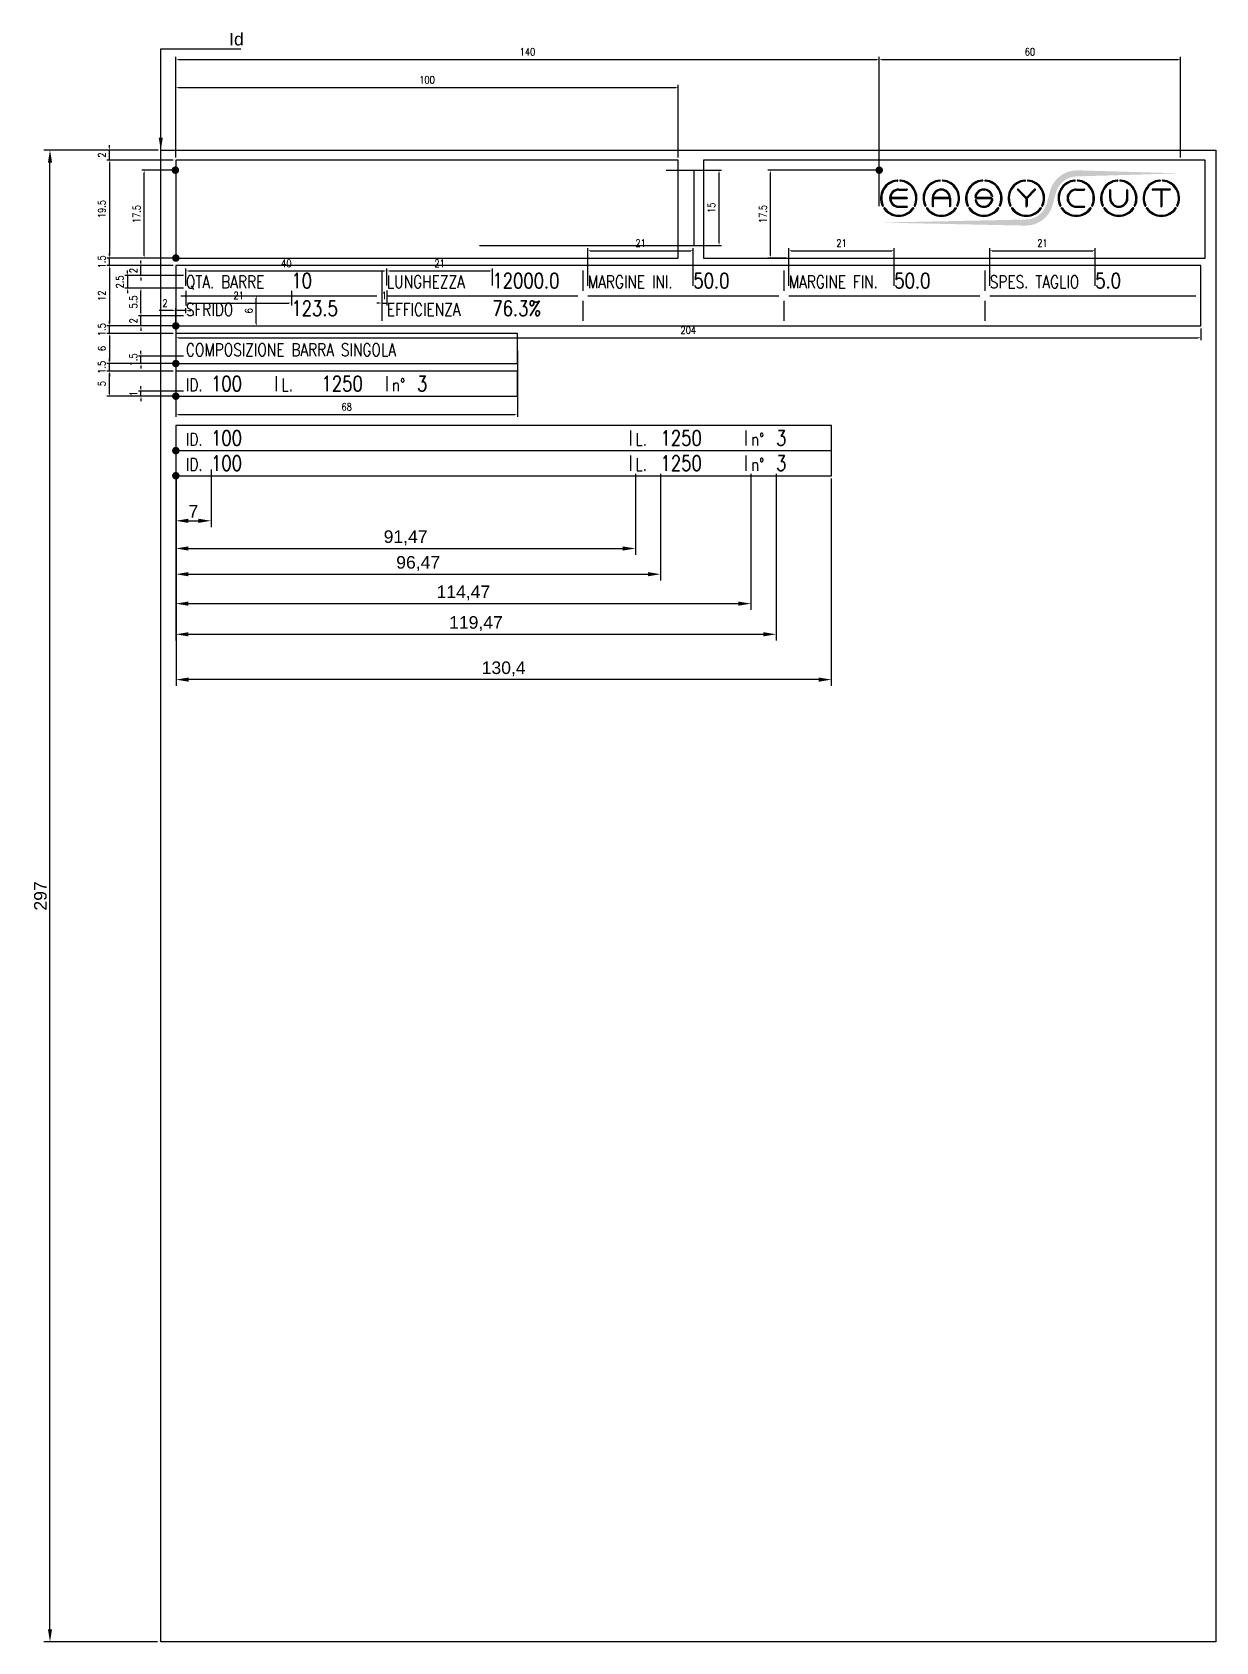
# Model space of a CAD drawing. Header units: millimetres. Extents: x 852 to 1087, y -28 to 293.
import ezdxf

# ---------------------------------------------------------------- set-up
doc = ezdxf.new("R2010")
doc.units = ezdxf.units.MM
doc.layers.add('6-TESTI', color=6, linetype='Continuous')
doc.styles.get("Standard").update_dxf_attribs({"font": 'arial.ttf'})
doc.styles.add('STILE1', font='ROMANS.SHX', dxfattribs={"width": 0.8})
doc.dimstyles.new('FANTIN_MM', dxfattribs={"dimscale": 20, "dimtxt": 3, "dimasz": 3, "dimexe": 1, "dimexo": 1, "dimgap": 1.5, "dimtad": 1, "dimdsep": 46, "dimtxsty": 'STILE1', "dimcen": 1, "dimclrd": 256, "dimclre": 256, "dimclrt": 256, "dimadec": 0, "dimazin": 0, "dimtfac": 1, "dimtdec": 4, "dimtix": 1, "dimtmove": 0, "dimatfit": 3, "dimfxl": 1, "dimtolj": 1, "dimtzin": 0, "dimarcsym": 0})
doc.dimstyles.new('ISO-25', dxfattribs={"dimtxt": 2.5, "dimasz": 2.5, "dimexe": 1.25, "dimexo": 0.625, "dimtad": 1, "dimtxsty": 'Standard', "dimcen": -2.5, "dimadec": 0, "dimazin": 0, "dimtfac": 1, "dimtmove": 0, "dimatfit": 3, "dimfxl": 1, "dimarcsym": 0})

msp = doc.modelspace()

# ---------------------------------------------------------------- texts
at = {"color": 0, "insert": (891.1, 290.002), "char_height": 2.5, "attachment_point": 7}
msp.add_mtext('Id', dxfattribs=at)
at = {"layer": '6-TESTI', "color": 1, "style": 'STILE1', "width": 0.8}
for s, p in [('QTA. BARRE', (882.49, 241.696)), ('LUNGHEZZA', (922.49, 241.737)), ('MARGINE INI.', (962.49, 241.696)), ('MARGINE FIN.', (1002.49, 241.696)), ('SPES. TAGLIO', (1042.49, 241.696)), ('SFRIDO', (882.49, 236.196)), ('EFFICIENZA', (922.49, 236.196)), ('ID.', (882.49, 221.196)), ('L.', (901.49, 221.196)), ('n°', (923.49, 221.196)), ('ID.', (882.49, 210.361)), ('L.', (971.964, 210.361)), ('n°', (994.964, 210.361)), ('ID.', (882.49, 205.361)), ('L.', (971.964, 205.361)), ('n°', (994.964, 205.361))]:
    msp.add_text(s, height=2.5, dxfattribs=at).set_placement(p)
at = {"layer": '6-TESTI', "color": 3, "style": 'STILE1', "width": 0.8}
for s, p in [('10', (903.49, 241.696)), ('12000.0', (943.49, 241.696)), ('50.0', (983.49, 241.696)), ('50.0', (1023.49, 241.696)), ('5.0', (1063.49, 241.696)), ('123.5', (903.49, 236.196)), ('76.3%', (943.49, 236.196)), ('100', (887.49, 221.196)), ('1250', (909.49, 221.196)), ('3', (928.49, 221.196)), ('100', (887.49, 210.361)), ('1250', (976.964, 210.361)), ('3', (999.964, 210.361)), ('100', (887.49, 205.361)), ('1250', (976.964, 205.361)), ('3', (999.964, 205.361))]:
    msp.add_text(s, height=3, dxfattribs=at).set_placement(p)
at = {"layer": '6-TESTI', "color": 2, "style": 'STILE1', "width": 0.8}
msp.add_text('COMPOSIZIONE BARRA SINGOLA', height=2.5, dxfattribs=at).set_placement((882.49, 228.196))

# ---------------------------------------------------------------- blocks, each defined once
blk = doc.blocks.new('*D37')
at = {"color": 0, "lineweight": -2, "transparency": 16777216}
for p, q in [((876.86, 269.2), (854.19, 269.2)), ((855.44, -25.3), (855.44, 266.7)), ((876.86, -27.8), (854.19, -27.8))]:
    blk.add_line(p, q, dxfattribs=at)
at = {"color": 0, "transparency": 16777216}
for points in [[(855.86, 266.7), (855.03, 266.7), (855.44, 269.2)], [(855.03, -25.3), (855.86, -25.3), (855.44, -27.8)]]:
    blk.add_solid(points, dxfattribs=at)
at = {"layer": 'Defpoints', "color": 0, "transparency": 16777216}
for p in [(855.44, 269.2), (877.49, 269.2), (877.49, -27.8)]:
    blk.add_point(p, dxfattribs=at)
at = {"color": 0, "transparency": 16777216, "insert": (853.54, 120.7), "char_height": 2.5, "attachment_point": 5, "rotation": 90}
blk.add_mtext('297', dxfattribs=at)
blk = doc.blocks.new('*D38')
at = {"lineweight": -2, "transparency": 16777216}
for p, q in [((879.99, 267.2), (866.77, 267.2)), ((867.27, 266.7), (867.27, 248.2)), ((879.99, 247.7), (866.77, 247.7))]:
    blk.add_line(p, q, dxfattribs=at)
at = {"transparency": 16777216}
for points in [[(867.19, 266.7), (867.35, 266.7), (867.27, 267.2)], [(867.19, 248.2), (867.35, 248.2), (867.27, 247.7)]]:
    blk.add_solid(points, dxfattribs=at)
at = {"layer": 'Defpoints', "color": 0, "transparency": 16777216}
for p in [(880.49, 267.2), (867.27, 247.7), (880.49, 247.7)]:
    blk.add_point(p, dxfattribs=at)
at = {"color": 1, "transparency": 16777216, "insert": (865.77, 257.45), "char_height": 1.5, "attachment_point": 5, "rotation": 90, "style": 'STILE1'}
blk.add_mtext('\\A1;19.5', dxfattribs=at)
blk = doc.blocks.new('*D39')
at = {"lineweight": -2, "transparency": 16777216}
for p, q in [((879.99, 246.2), (866.76, 246.2)), ((867.26, 245.7), (867.26, 234.7)), ((879.99, 234.2), (866.76, 234.2))]:
    blk.add_line(p, q, dxfattribs=at)
at = {"transparency": 16777216}
for points in [[(867.17, 245.7), (867.34, 245.7), (867.26, 246.2)], [(867.17, 234.7), (867.34, 234.7), (867.26, 234.2)]]:
    blk.add_solid(points, dxfattribs=at)
at = {"layer": 'Defpoints', "color": 0, "transparency": 16777216}
for p in [(880.49, 246.2), (867.26, 234.2), (880.49, 234.2)]:
    blk.add_point(p, dxfattribs=at)
at = {"color": 1, "transparency": 16777216, "insert": (865.76, 240.2), "char_height": 1.5, "attachment_point": 5, "rotation": 90, "style": 'STILE1'}
blk.add_mtext('\\A1;12', dxfattribs=at)
blk = doc.blocks.new('*D43')
at = {"lineweight": -2, "transparency": 16777216}
for p, q in [((879.99, 232.7), (866.76, 232.7)), ((867.26, 232.2), (867.26, 227.2)), ((879.99, 226.7), (866.76, 226.7))]:
    blk.add_line(p, q, dxfattribs=at)
at = {"transparency": 16777216}
for points in [[(867.17, 232.2), (867.34, 232.2), (867.26, 232.7)], [(867.17, 227.2), (867.34, 227.2), (867.26, 226.7)]]:
    blk.add_solid(points, dxfattribs=at)
at = {"layer": 'Defpoints', "color": 0, "transparency": 16777216}
for p in [(880.49, 232.7), (867.26, 226.7), (880.49, 226.7)]:
    blk.add_point(p, dxfattribs=at)
at = {"color": 1, "transparency": 16777216, "insert": (865.76, 229.7), "char_height": 1.5, "attachment_point": 5, "rotation": 90, "style": 'STILE1'}
blk.add_mtext('\\A1;6', dxfattribs=at)
blk = doc.blocks.new('*D44')
at = {"lineweight": -2, "transparency": 16777216}
for p, q in [((879.99, 225.2), (866.76, 225.2)), ((867.26, 220.7), (867.26, 224.7)), ((879.99, 220.2), (866.76, 220.2))]:
    blk.add_line(p, q, dxfattribs=at)
at = {"transparency": 16777216}
for points in [[(867.17, 224.7), (867.34, 224.7), (867.26, 225.2)], [(867.17, 220.7), (867.34, 220.7), (867.26, 220.2)]]:
    blk.add_solid(points, dxfattribs=at)
at = {"layer": 'Defpoints', "color": 0, "transparency": 16777216}
for p in [(867.26, 225.2), (880.49, 225.2), (880.49, 220.2)]:
    blk.add_point(p, dxfattribs=at)
at = {"color": 1, "transparency": 16777216, "insert": (865.76, 222.7), "char_height": 1.5, "attachment_point": 5, "rotation": 90, "style": 'STILE1'}
blk.add_mtext('\\A1;5', dxfattribs=at)
blk = doc.blocks.new('*D45')
at = {"lineweight": -2, "transparency": 16777216}
for p, q in [((867.27, 269.7), (867.27, 270.2)), ((876.99, 269.2), (866.77, 269.2)), ((879.99, 267.2), (866.77, 267.2)), ((867.27, 267.2), (867.27, 269.2)), ((867.27, 266.7), (867.27, 266.2))]:
    blk.add_line(p, q, dxfattribs=at)
at = {"transparency": 16777216}
for points in [[(867.19, 269.7), (867.35, 269.7), (867.27, 269.2)], [(867.35, 266.7), (867.19, 266.7), (867.27, 267.2)]]:
    blk.add_solid(points, dxfattribs=at)
at = {"layer": 'Defpoints', "color": 0, "transparency": 16777216}
for p in [(867.27, 269.2), (877.49, 269.2), (880.49, 267.2)]:
    blk.add_point(p, dxfattribs=at)
at = {"color": 1, "transparency": 16777216, "insert": (865.77, 268.2), "char_height": 1.5, "attachment_point": 5, "rotation": 90, "style": 'STILE1'}
blk.add_mtext('\\A1;2', dxfattribs=at)
blk = doc.blocks.new('*D46')
at = {"lineweight": -2, "transparency": 16777216}
for p, q in [((879.99, 247.7), (866.77, 247.7)), ((867.27, 248.2), (867.27, 248.7)), ((867.27, 246.2), (867.27, 247.7)), ((879.99, 246.2), (866.77, 246.2)), ((867.27, 245.7), (867.27, 245.2))]:
    blk.add_line(p, q, dxfattribs=at)
at = {"transparency": 16777216}
for points in [[(867.19, 248.2), (867.35, 248.2), (867.27, 247.7)], [(867.19, 245.7), (867.35, 245.7), (867.27, 246.2)]]:
    blk.add_solid(points, dxfattribs=at)
at = {"layer": 'Defpoints', "color": 0, "transparency": 16777216}
for p in [(867.27, 247.7), (880.49, 247.7), (880.49, 246.2)]:
    blk.add_point(p, dxfattribs=at)
at = {"color": 1, "transparency": 16777216, "insert": (865.77, 246.95), "char_height": 1.5, "attachment_point": 5, "rotation": 90, "style": 'STILE1'}
blk.add_mtext('\\A1;1.5', dxfattribs=at)
blk = doc.blocks.new('*D47')
at = {"lineweight": -2, "transparency": 16777216}
for p, q in [((879.99, 234.2), (866.76, 234.2)), ((867.26, 234.7), (867.26, 235.2)), ((867.26, 232.7), (867.26, 234.2)), ((879.99, 232.7), (866.76, 232.7)), ((867.26, 232.2), (867.26, 231.7))]:
    blk.add_line(p, q, dxfattribs=at)
at = {"transparency": 16777216}
for points in [[(867.17, 234.7), (867.34, 234.7), (867.26, 234.2)], [(867.17, 232.2), (867.34, 232.2), (867.26, 232.7)]]:
    blk.add_solid(points, dxfattribs=at)
at = {"layer": 'Defpoints', "color": 0, "transparency": 16777216}
for p in [(867.26, 234.2), (880.49, 234.2), (880.49, 232.7)]:
    blk.add_point(p, dxfattribs=at)
at = {"color": 1, "transparency": 16777216, "insert": (865.76, 233.45), "char_height": 1.5, "attachment_point": 5, "rotation": 90, "style": 'STILE1'}
blk.add_mtext('\\A1;1.5', dxfattribs=at)
blk = doc.blocks.new('*D48')
at = {"lineweight": -2}
for p, q in [((881.99, 244.2), (870.34, 244.2)), ((870.84, 244.7), (870.84, 245.2)), ((870.84, 244.2), (870.84, 241.7)), ((881.99, 241.7), (870.34, 241.7)), ((870.84, 241.2), (870.84, 240.7))]:
    blk.add_line(p, q, dxfattribs=at)
for points in [[(870.76, 244.7), (870.93, 244.7), (870.84, 244.2)], [(870.76, 241.2), (870.93, 241.2), (870.84, 241.7)]]:
    blk.add_solid(points)
at = {"layer": 'Defpoints', "color": 0}
for p in [(882.49, 244.2), (870.84, 241.7), (882.49, 241.7)]:
    blk.add_point(p, dxfattribs=at)
at = {"color": 1, "insert": (869.34, 242.95), "char_height": 1.5, "attachment_point": 5, "rotation": 90, "style": 'STILE1'}
blk.add_mtext('\\A1;2.5', dxfattribs=at)
blk = doc.blocks.new('*D49')
at = {"lineweight": -2, "transparency": 16777216}
for p, q in [((873.55, 246.7), (873.55, 247.2)), ((879.99, 246.2), (873.05, 246.2)), ((881.99, 244.2), (873.05, 244.2)), ((873.55, 244.2), (873.55, 246.2)), ((873.55, 243.7), (873.55, 243.2))]:
    blk.add_line(p, q, dxfattribs=at)
at = {"transparency": 16777216}
for points in [[(873.46, 246.7), (873.63, 246.7), (873.55, 246.2)], [(873.46, 243.7), (873.63, 243.7), (873.55, 244.2)]]:
    blk.add_solid(points, dxfattribs=at)
at = {"layer": 'Defpoints', "color": 0, "transparency": 16777216}
for p in [(873.55, 246.2), (880.49, 246.2), (882.49, 244.2)]:
    blk.add_point(p, dxfattribs=at)
at = {"color": 1, "transparency": 16777216, "insert": (872.05, 245.2), "char_height": 1.5, "attachment_point": 5, "rotation": 90, "style": 'STILE1'}
blk.add_mtext('\\A1;2', dxfattribs=at)
blk = doc.blocks.new('*D50')
at = {"lineweight": -2, "transparency": 16777216}
for p, q in [((867.26, 227.2), (867.26, 227.7)), ((879.99, 226.7), (866.76, 226.7)), ((879.99, 225.2), (866.76, 225.2)), ((867.26, 225.2), (867.26, 226.7)), ((867.26, 224.7), (867.26, 224.2))]:
    blk.add_line(p, q, dxfattribs=at)
at = {"transparency": 16777216}
for points in [[(867.17, 227.2), (867.34, 227.2), (867.26, 226.7)], [(867.17, 224.7), (867.34, 224.7), (867.26, 225.2)]]:
    blk.add_solid(points, dxfattribs=at)
at = {"layer": 'Defpoints', "color": 0, "transparency": 16777216}
for p in [(867.26, 226.7), (880.49, 226.7), (880.49, 225.2)]:
    blk.add_point(p, dxfattribs=at)
at = {"color": 1, "transparency": 16777216, "insert": (865.76, 225.95), "char_height": 1.5, "attachment_point": 5, "rotation": 90, "style": 'STILE1'}
blk.add_mtext('\\A1;1.5', dxfattribs=at)
blk = doc.blocks.new('*D51')
at = {"lineweight": -2, "transparency": 16777216}
for p, q in [((873.55, 236.7), (873.55, 237.2)), ((881.99, 236.2), (873.05, 236.2)), ((879.99, 234.2), (873.05, 234.2)), ((873.55, 234.2), (873.55, 236.2)), ((873.55, 233.7), (873.55, 233.2))]:
    blk.add_line(p, q, dxfattribs=at)
at = {"transparency": 16777216}
for points in [[(873.46, 236.7), (873.63, 236.7), (873.55, 236.2)], [(873.46, 233.7), (873.63, 233.7), (873.55, 234.2)]]:
    blk.add_solid(points, dxfattribs=at)
at = {"layer": 'Defpoints', "color": 0, "transparency": 16777216}
for p in [(873.55, 236.2), (880.49, 234.2), (882.49, 236.2)]:
    blk.add_point(p, dxfattribs=at)
at = {"color": 1, "transparency": 16777216, "insert": (872.05, 235.2), "char_height": 1.5, "attachment_point": 5, "rotation": 90, "style": 'STILE1'}
blk.add_mtext('\\A1;2', dxfattribs=at)
blk = doc.blocks.new('*D52')
at = {"lineweight": -2, "transparency": 16777216}
for p, q in [((881.99, 241.7), (873.05, 241.7)), ((873.55, 236.7), (873.55, 241.2)), ((881.99, 236.2), (873.05, 236.2))]:
    blk.add_line(p, q, dxfattribs=at)
at = {"transparency": 16777216}
for points in [[(873.46, 241.2), (873.63, 241.2), (873.55, 241.7)], [(873.46, 236.7), (873.63, 236.7), (873.55, 236.2)]]:
    blk.add_solid(points, dxfattribs=at)
at = {"layer": 'Defpoints', "color": 0, "transparency": 16777216}
for p in [(873.55, 241.7), (882.49, 241.7), (882.49, 236.2)]:
    blk.add_point(p, dxfattribs=at)
at = {"color": 1, "transparency": 16777216, "insert": (872.05, 238.95), "char_height": 1.5, "attachment_point": 5, "rotation": 90, "style": 'STILE1'}
blk.add_mtext('\\A1;5.5', dxfattribs=at)
blk = doc.blocks.new('*D53')
at = {"lineweight": -2, "transparency": 16777216}
for p, q in [((879.99, 237.23), (877.19, 237.23)), ((880.49, 234.7), (880.49, 237.73)), ((882.49, 237.23), (880.49, 237.23)), ((882.49, 236.7), (882.49, 237.73)), ((882.99, 237.23), (883.49, 237.23))]:
    blk.add_line(p, q, dxfattribs=at)
at = {"transparency": 16777216}
for points in [[(879.99, 237.32), (879.99, 237.15), (880.49, 237.23)], [(882.99, 237.32), (882.99, 237.15), (882.49, 237.23)]]:
    blk.add_solid(points, dxfattribs=at)
at = {"layer": 'Defpoints', "color": 0, "transparency": 16777216}
for p in [(882.49, 237.23), (880.49, 234.2), (882.49, 236.2)]:
    blk.add_point(p, dxfattribs=at)
at = {"color": 1, "transparency": 16777216, "insert": (878.34, 238.73), "char_height": 1.5, "attachment_point": 5, "style": 'STILE1'}
blk.add_mtext('\\A1;2', dxfattribs=at)
blk = doc.blocks.new('*D54')
at = {"lineweight": -2}
for p, q in [((882.49, 242.2), (882.49, 245.64)), ((882.99, 245.14), (921.99, 245.14)), ((922.49, 242.24), (922.49, 245.64))]:
    blk.add_line(p, q, dxfattribs=at)
for points in [[(882.99, 245.22), (882.99, 245.06), (882.49, 245.14)], [(921.99, 245.22), (921.99, 245.06), (922.49, 245.14)]]:
    blk.add_solid(points)
at = {"layer": 'Defpoints', "color": 0}
for p in [(922.49, 245.14), (882.49, 241.7), (922.49, 241.74)]:
    blk.add_point(p, dxfattribs=at)
at = {"color": 1, "insert": (902.49, 246.64), "char_height": 1.5, "attachment_point": 5, "style": 'STILE1'}
blk.add_mtext('\\A1;40', dxfattribs=at)
blk = doc.blocks.new('*D55')
at = {"lineweight": -2}
for p, q in [((882.49, 241.2), (882.49, 238.25)), ((903.49, 241.2), (903.49, 238.25)), ((882.99, 238.75), (902.99, 238.75))]:
    blk.add_line(p, q, dxfattribs=at)
for points in [[(882.99, 238.83), (882.99, 238.67), (882.49, 238.75)], [(902.99, 238.83), (902.99, 238.67), (903.49, 238.75)]]:
    blk.add_solid(points)
at = {"layer": 'Defpoints', "color": 0}
for p in [(882.49, 241.7), (903.49, 241.7), (903.49, 238.75)]:
    blk.add_point(p, dxfattribs=at)
at = {"color": 1, "insert": (892.99, 240.25), "char_height": 1.5, "attachment_point": 5, "style": 'STILE1'}
blk.add_mtext('\\A1;21', dxfattribs=at)
blk = doc.blocks.new('*D56')
at = {"lineweight": -2}
for p, q in [((922.49, 242.24), (922.49, 245.64)), ((922.99, 245.14), (942.99, 245.14)), ((943.49, 242.24), (943.49, 245.64))]:
    blk.add_line(p, q, dxfattribs=at)
for points in [[(922.99, 245.22), (922.99, 245.06), (922.49, 245.14)], [(942.99, 245.22), (942.99, 245.06), (943.49, 245.14)]]:
    blk.add_solid(points)
at = {"layer": 'Defpoints', "color": 0}
for p in [(943.49, 245.14), (922.49, 241.74), (943.49, 241.74)]:
    blk.add_point(p, dxfattribs=at)
at = {"color": 1, "insert": (932.99, 246.64), "char_height": 1.5, "attachment_point": 5, "style": 'STILE1'}
blk.add_mtext('\\A1;21', dxfattribs=at)
blk = doc.blocks.new('*D57')
at = {"lineweight": -2, "transparency": 16777216}
for p, q in [((962.49, 242.2), (962.49, 249.67)), ((962.99, 249.17), (982.99, 249.17)), ((983.49, 242.2), (983.49, 249.67))]:
    blk.add_line(p, q, dxfattribs=at)
at = {"transparency": 16777216}
for points in [[(962.99, 249.25), (962.99, 249.08), (962.49, 249.17)], [(982.99, 249.25), (982.99, 249.08), (983.49, 249.17)]]:
    blk.add_solid(points, dxfattribs=at)
at = {"layer": 'Defpoints', "color": 0, "transparency": 16777216}
for p in [(983.49, 249.17), (962.49, 241.7), (983.49, 241.7)]:
    blk.add_point(p, dxfattribs=at)
at = {"color": 1, "transparency": 16777216, "insert": (972.99, 250.67), "char_height": 1.5, "attachment_point": 5, "style": 'STILE1'}
blk.add_mtext('\\A1;21', dxfattribs=at)
blk = doc.blocks.new('*D58')
at = {"lineweight": -2, "transparency": 16777216}
for p, q in [((1002.49, 242.2), (1002.49, 249.67)), ((1002.99, 249.17), (1022.99, 249.17)), ((1023.49, 242.2), (1023.49, 249.67))]:
    blk.add_line(p, q, dxfattribs=at)
at = {"transparency": 16777216}
for points in [[(1002.99, 249.25), (1002.99, 249.08), (1002.49, 249.17)], [(1022.99, 249.25), (1022.99, 249.08), (1023.49, 249.17)]]:
    blk.add_solid(points, dxfattribs=at)
at = {"layer": 'Defpoints', "color": 0, "transparency": 16777216}
for p in [(1023.49, 249.17), (1002.49, 241.7), (1023.49, 241.7)]:
    blk.add_point(p, dxfattribs=at)
at = {"color": 1, "transparency": 16777216, "insert": (1012.99, 250.67), "char_height": 1.5, "attachment_point": 5, "style": 'STILE1'}
blk.add_mtext('\\A1;21', dxfattribs=at)
blk = doc.blocks.new('*D59')
at = {"lineweight": -2, "transparency": 16777216}
for p, q in [((1042.49, 242.2), (1042.49, 249.67)), ((1042.99, 249.17), (1062.99, 249.17)), ((1063.49, 242.2), (1063.49, 249.67))]:
    blk.add_line(p, q, dxfattribs=at)
at = {"transparency": 16777216}
for points in [[(1042.99, 249.25), (1042.99, 249.08), (1042.49, 249.17)], [(1062.99, 249.25), (1062.99, 249.08), (1063.49, 249.17)]]:
    blk.add_solid(points, dxfattribs=at)
at = {"layer": 'Defpoints', "color": 0, "transparency": 16777216}
for p in [(1063.49, 249.17), (1042.49, 241.7), (1063.49, 241.7)]:
    blk.add_point(p, dxfattribs=at)
at = {"color": 1, "transparency": 16777216, "insert": (1052.99, 250.67), "char_height": 1.5, "attachment_point": 5, "style": 'STILE1'}
blk.add_mtext('\\A1;21', dxfattribs=at)
blk = doc.blocks.new('*D60')
at = {"lineweight": -2}
for p, q in [((881.99, 228.2), (873.05, 228.2)), ((873.55, 228.7), (873.55, 229.2)), ((873.55, 226.7), (873.55, 228.2)), ((879.99, 226.7), (873.05, 226.7)), ((873.55, 226.2), (873.55, 225.7))]:
    blk.add_line(p, q, dxfattribs=at)
for points in [[(873.46, 228.7), (873.63, 228.7), (873.55, 228.2)], [(873.46, 226.2), (873.63, 226.2), (873.55, 226.7)]]:
    blk.add_solid(points)
at = {"layer": 'Defpoints', "color": 0}
for p in [(873.55, 228.2), (882.49, 228.2), (880.49, 226.7)]:
    blk.add_point(p, dxfattribs=at)
at = {"color": 1, "insert": (872.05, 227.45), "char_height": 1.5, "attachment_point": 5, "rotation": 90, "style": 'STILE1'}
blk.add_mtext('\\A1;1.5', dxfattribs=at)
blk = doc.blocks.new('*D61')
at = {"color": 0, "lineweight": -2, "transparency": 16777216}
for p, q in [((887.49, 205.63), (887.49, 194.14)), ((880.49, 203.74), (880.49, 194.14)), ((882.99, 195.39), (884.99, 195.39))]:
    blk.add_line(p, q, dxfattribs=at)
at = {"color": 0, "transparency": 16777216}
for points in [[(882.99, 195.8), (882.99, 194.97), (880.49, 195.39)], [(884.99, 195.8), (884.99, 194.97), (887.49, 195.39)]]:
    blk.add_solid(points, dxfattribs=at)
at = {"layer": 'Defpoints', "color": 0, "transparency": 16777216}
for p in [(887.49, 206.26), (880.49, 204.36), (887.49, 195.39)]:
    blk.add_point(p, dxfattribs=at)
at = {"color": 0, "transparency": 16777216, "insert": (883.99, 197.26), "char_height": 2.5, "attachment_point": 5}
blk.add_mtext('7', dxfattribs=at)
blk = doc.blocks.new('*D62')
at = {"color": 0, "lineweight": -2}
for p, q in [((880.49, 203.74), (880.49, 188.63)), ((971.96, 204.74), (971.96, 188.63)), ((882.99, 189.88), (969.46, 189.88))]:
    blk.add_line(p, q, dxfattribs=at)
at = {"color": 0}
for points in [[(882.99, 190.29), (882.99, 189.46), (880.49, 189.88)], [(969.46, 190.29), (969.46, 189.46), (971.96, 189.88)]]:
    blk.add_solid(points, dxfattribs=at)
at = {"layer": 'Defpoints', "color": 0}
for p in [(971.96, 205.36), (880.49, 204.36), (971.96, 189.88)]:
    blk.add_point(p, dxfattribs=at)
at = {"color": 0, "insert": (926.23, 192), "char_height": 2.5, "attachment_point": 5}
blk.add_mtext('91,47', dxfattribs=at)
blk = doc.blocks.new('*D63')
at = {"color": 0, "lineweight": -2}
for p, q in [((880.49, 203.74), (880.49, 183.51)), ((976.96, 204.74), (976.96, 183.51)), ((882.99, 184.76), (974.46, 184.76))]:
    blk.add_line(p, q, dxfattribs=at)
at = {"color": 0}
for points in [[(882.99, 185.17), (882.99, 184.34), (880.49, 184.76)], [(974.46, 185.17), (974.46, 184.34), (976.96, 184.76)]]:
    blk.add_solid(points, dxfattribs=at)
at = {"layer": 'Defpoints', "color": 0}
for p in [(976.96, 205.36), (880.49, 204.36), (976.96, 184.76)]:
    blk.add_point(p, dxfattribs=at)
at = {"color": 0, "insert": (928.73, 186.88), "char_height": 2.5, "attachment_point": 5}
blk.add_mtext('96,47', dxfattribs=at)
blk = doc.blocks.new('*D64')
at = {"color": 0, "lineweight": -2}
for p, q in [((880.49, 203.74), (880.49, 177.65)), ((994.96, 204.74), (994.96, 177.65)), ((882.99, 178.9), (992.46, 178.9))]:
    blk.add_line(p, q, dxfattribs=at)
at = {"color": 0}
for points in [[(882.99, 179.31), (882.99, 178.48), (880.49, 178.9)], [(992.46, 179.31), (992.46, 178.48), (994.96, 178.9)]]:
    blk.add_solid(points, dxfattribs=at)
at = {"layer": 'Defpoints', "color": 0}
for p in [(994.96, 205.36), (880.49, 204.36), (994.96, 178.9)]:
    blk.add_point(p, dxfattribs=at)
at = {"color": 0, "insert": (937.73, 181.03), "char_height": 2.5, "attachment_point": 5}
blk.add_mtext('114,47', dxfattribs=at)
blk = doc.blocks.new('*D65')
at = {"color": 0, "lineweight": -2}
for p, q in [((880.49, 203.74), (880.49, 171.54)), ((999.96, 204.74), (999.96, 171.54)), ((882.99, 172.79), (997.46, 172.79))]:
    blk.add_line(p, q, dxfattribs=at)
at = {"color": 0}
for points in [[(882.99, 173.21), (882.99, 172.38), (880.49, 172.79)], [(997.46, 173.21), (997.46, 172.38), (999.96, 172.79)]]:
    blk.add_solid(points, dxfattribs=at)
at = {"layer": 'Defpoints', "color": 0}
for p in [(999.96, 205.36), (880.49, 204.36), (999.96, 172.79)]:
    blk.add_point(p, dxfattribs=at)
at = {"color": 0, "insert": (940.23, 174.92), "char_height": 2.5, "attachment_point": 5}
blk.add_mtext('119,47', dxfattribs=at)
blk = doc.blocks.new('*D66')
at = {"lineweight": -2, "transparency": 16777216}
for p, q in [((880.49, 267.7), (880.49, 282.19)), ((980.49, 267.7), (980.49, 282.19)), ((880.99, 281.69), (979.99, 281.69))]:
    blk.add_line(p, q, dxfattribs=at)
at = {"transparency": 16777216}
for points in [[(880.99, 281.78), (880.99, 281.61), (880.49, 281.69)], [(979.99, 281.78), (979.99, 281.61), (980.49, 281.69)]]:
    blk.add_solid(points, dxfattribs=at)
at = {"layer": 'Defpoints', "color": 0, "transparency": 16777216}
for p in [(980.49, 281.69), (880.49, 267.2), (980.49, 267.2)]:
    blk.add_point(p, dxfattribs=at)
at = {"color": 1, "transparency": 16777216, "insert": (930.49, 283.19), "char_height": 1.5, "attachment_point": 5, "style": 'STILE1'}
blk.add_mtext('\\A1;100', dxfattribs=at)
blk = doc.blocks.new('*D197')
at = {"lineweight": -2}
for p, q in [((880.49, 268.36), (880.49, 287.76)), ((880.99, 287.26), (1019.99, 287.26)), ((1020.49, 258.55), (1020.49, 287.76))]:
    blk.add_line(p, q, dxfattribs=at)
for points in [[(880.99, 287.35), (880.99, 287.18), (880.49, 287.26)], [(1019.99, 287.35), (1019.99, 287.18), (1020.49, 287.26)]]:
    blk.add_solid(points)
at = {"layer": 'Defpoints', "color": 0}
for p in [(1020.49, 287.26), (880.49, 267.86), (1020.49, 258.05)]:
    blk.add_point(p, dxfattribs=at)
at = {"color": 1, "insert": (950.49, 288.76), "char_height": 1.5, "attachment_point": 5, "style": 'STILE1'}
blk.add_mtext('\\A1;140', dxfattribs=at)
blk = doc.blocks.new('Logo')
h = blk.add_hatch(color=256)
h.set_gradient(color1=(255, 0, 0), color2=(255, 255, 0), tint=1)
h.paths.add_polyline_path([(20.5, 4.4, -0.339454), (37.1, 17.2), (118.6, 19.6), (37.1, 22, 0.339454), (15.8, 5.7), (13.2, -4.2, -0.339454), (-3.4, -16.9), (-118.2, -19.3), (-3.4, -21.7, 0.339454), (17.8, -5.4)])
for color, points in [(140, [(-115.9, -5.7, -1), (-116.7, -6.1, -0.520567), (-104.9, 14.3, -1), (-104.9, 13.5, 0.520567)]), (140, [(-91.4, -5.7, 1), (-90.6, -6.1, 0.520567), (-102.4, 14.3, 0.916853), (-102.6, 13.5, 0.043377), (-102.5, 13.5, -0.520567)]), (140, [(-82.3, -5.7, -1), (-83.1, -6.1, -0.520567), (-71.3, 14.3, -1), (-71.3, 13.5, 0.520567)]), (140, [(-57.8, -5.7, 1), (-57, -6.1, 0.520567), (-68.8, 14.3, 1), (-68.9, 13.5, -0.520567)]), (140, [(-48.7, -5.7, -1), (-49.5, -6.1, -0.520567), (-37.7, 14.3, -1), (-37.7, 13.5, 0.520567)]), (140, [(-24.2, -5.7, 1), (-23.4, -6.1, 0.520567), (-35.2, 14.3, 1), (-35.3, 13.5, -0.520567)]), (140, [(-15.1, -5.7, -1), (-15.9, -6.1, -0.520567), (-4.1, 14.3, -1), (-4.1, 13.5, 0.520567)]), (140, [(9.4, -5.7, 1), (10.2, -6.1, 0.520567), (-1.6, 14.3, 1), (-1.7, 13.5, -0.520567)]), (140, [(24.2, -5.7, -1), (23.4, -6.1, -0.520567), (35.2, 14.3, -1), (35.3, 13.5, 0.520567)]), (140, [(48.7, -5.7, 1), (49.5, -6.1, 0.520567), (37.7, 14.3, 1), (37.7, 13.5, -0.520567)]), (140, [(57.8, -5.7, -1), (57, -6.1, -0.520567), (68.8, 14.3, -1), (68.9, 13.5, 0.520567)]), (140, [(82.3, -5.7, 1), (83.1, -6.1, 0.520567), (71.3, 14.3, 1), (71.3, 13.5, -0.520567)]), (140, [(91.4, -5.7, -1), (90.6, -6.1, -0.520567), (102.4, 14.3, -1), (102.5, 13.5, 0.520567)]), (140, [(115.9, -5.7, 1), (116.7, -6.1, 0.520567), (104.9, 14.3, 1), (104.9, 13.5, -0.520567)]), (256, [(-97.3, 0.4), (-110, 0.4, -0.394366), (-103.7, 6.3), (-97.3, 6.3, 1), (-97.3, 7.2), (-103.7, 7.2, 1), (-103.7, -7.2), (-97.3, -7.2, 1), (-97.3, -6.3), (-103.7, -6.3, -0.394366), (-110, -0.4), (-97.3, -0.4, 1)]), (256, [(-31.2, -0.4, -0.486114), (-30.3, -1.5, -0.776377), (-42.6, -1.6, 1), (-43.4, -1.9, 0.776377), (-29.5, -1.7, 0.486114), (-31.2, 0.4), (-41.8, 0.4, -0.486114), (-42.6, 1.5, -0.776377), (-30.4, 1.6, 1), (-29.5, 1.9, 0.776377), (-43.5, 1.7, 0.486114), (-41.8, -0.4)]), (256, [(-9.3, 7.1, 1), (-10, 6.5), (-3.3, -0.2), (-3.3, -6.3, 1), (-2.4, -6.3), (-2.4, -0.2), (4.2, 6.5, 1), (3.6, 7.1), (-2.9, 0.6)]), (256, [(36.5, -7.2), (42.8, -7.2, 1), (42.8, -6.3), (36.5, -6.3, -1), (36.5, 6.3), (42.8, 6.3, 1), (42.8, 7.2), (36.5, 7.2, 1)]), (256, [(63.7, 0), (63.7, 6.3, 1), (62.9, 6.3), (62.9, 0, 1), (77.3, 0), (77.3, 6.3, 1), (76.4, 6.3), (76.4, 0, -1)]), (256, [(96.9, 7.2, 1), (96.9, 6.3), (103.2, 6.3), (103.2, -6.3, 1), (104.1, -6.3), (104.1, 6.3), (110.4, 6.3, 1), (110.4, 7.2)]), (140, [(-91.9, -8.3, 1), (-92.6, -7.8, -0.520567), (-114.8, -7.8, 1), (-115.5, -8.3, 0.520567)]), (140, [(-58.3, -8.3, 1), (-59, -7.8, -0.520567), (-81.2, -7.8, 1), (-81.9, -8.3, 0.520567)]), (140, [(-24.7, -8.3, 1), (-25.4, -7.8, -0.520567), (-47.6, -7.8, 1), (-48.3, -8.3, 0.520567)]), (140, [(8.9, -8.3, 1), (8.2, -7.8, -0.520567), (-14, -7.8, 1), (-14.7, -8.3, 0.520567)]), (140, [(48.3, -8.3, 1), (47.6, -7.8, -0.520567), (25.4, -7.8, 1), (24.7, -8.3, 0.520567)]), (140, [(81.9, -8.3, 1), (81.2, -7.8, -0.520567), (59, -7.8, 1), (58.3, -8.3, 0.520567)]), (140, [(115.5, -8.3, 1), (114.8, -7.8, -0.520567), (92.6, -7.8, 1), (91.9, -8.3, 0.520567)])]:
    blk.add_hatch(color=color).paths.add_polyline_path(points)
h = blk.add_hatch(color=256)
h.paths.add_polyline_path([(-63.7, -0.4), (-63.7, -6.3, 1), (-62.9, -6.3), (-62.9, 0, 1), (-77.3, 0), (-77.3, -6.3, 1), (-76.4, -6.3), (-76.4, -0.4)])
h.paths.add_polyline_path([(-76.4, 0.4, -0.933992), (-63.8, 0.4)], flags=16)
for p, q in [((-97.3, 0.4), (-110, 0.4)), ((-103.7, 7.2), (-97.3, 7.2)), ((-103.7, 6.3), (-97.3, 6.3)), ((-77.3, 0), (-77.3, -6.3)), ((-63.8, 0.4), (-76.4, 0.4)), ((-62.9, 0), (-62.9, -6.3)), ((-31.2, 0.4), (-41.8, 0.4)), ((-3.3, -0.2), (-10, 6.5)), ((-2.9, 0.6), (-9.3, 7.1)), ((-2.9, 0.6), (3.6, 7.1)), ((-2.4, -0.2), (4.2, 6.5)), ((36.5, 7.2), (42.8, 7.2)), ((36.5, 6.3), (42.8, 6.3)), ((62.9, 0), (62.9, 6.3)), ((63.7, 0), (63.7, 6.3)), ((76.4, 0), (76.4, 6.3)), ((77.3, 0), (77.3, 6.3)), ((110.4, 7.2), (96.9, 7.2)), ((103.2, 6.3), (96.9, 6.3)), ((103.2, 6.3), (103.2, -6.3)), ((104.1, 6.3), (104.1, -6.3)), ((110.4, 6.3), (104.1, 6.3)), ((-97.3, -0.4), (-110, -0.4)), ((-103.7, -6.3), (-97.3, -6.3)), ((-103.7, -7.2), (-97.3, -7.2)), ((-76.4, -0.4), (-76.4, -6.3)), ((-63.7, -0.4), (-76.4, -0.4)), ((-63.7, -0.4), (-63.7, -6.3)), ((-31.2, -0.4), (-41.8, -0.4)), ((-3.3, -0.2), (-3.3, -6.3)), ((-2.4, -0.2), (-2.4, -6.3)), ((36.5, -6.3), (42.8, -6.3)), ((36.5, -7.2), (42.8, -7.2))]:
    blk.add_line(p, q)
at = {"color": 140}
for centre, radius, start, end in [((-103.7, 0), 14.4, 95, 205), ((-103.7, 0), 13.5, 95, 205), ((-104.9, 13.9), 0.432, 275, 95), ((-102.5, 13.9), 0.432, 85, 265), ((-103.7, 0), 13.5, 335, 85), ((-103.7, 0), 14.4, 335, 85), ((-70.1, 0), 14.4, 95, 205), ((-70.1, 0), 13.5, 95, 205), ((-71.3, 13.9), 0.432, 275, 95), ((-68.9, 13.9), 0.432, 85, 265), ((-70.1, 0), 13.5, 335, 85), ((-70.1, 0), 14.4, 335, 85), ((-36.5, 0), 14.4, 95, 205), ((-36.5, 0), 13.5, 95, 205), ((-37.7, 13.9), 0.432, 275, 95), ((-35.3, 13.9), 0.432, 85, 265), ((-36.5, 0), 13.5, 335, 85), ((-36.5, 0), 14.4, 335, 85), ((-2.9, 0), 14.4, 95, 205), ((-2.9, 0), 13.5, 95, 205), ((-4.1, 13.9), 0.432, 275, 95), ((-1.7, 13.9), 0.432, 85, 265), ((-2.9, 0), 13.5, 335, 85), ((-2.9, 0), 14.4, 335, 85), ((36.5, 0), 14.4, 95, 205), ((36.5, 0), 13.5, 95, 205), ((35.3, 13.9), 0.432, 275, 95), ((37.7, 13.9), 0.432, 85, 265), ((36.5, 0), 14.4, 335, 85), ((36.5, 0), 13.5, 335, 85), ((70.1, 0), 14.4, 95, 205), ((70.1, 0), 13.5, 95, 205), ((68.9, 13.9), 0.432, 275, 95), ((71.3, 13.9), 0.432, 85, 265), ((70.1, 0), 14.4, 335, 85), ((70.1, 0), 13.5, 335, 85), ((103.7, 0), 14.4, 95, 205), ((103.7, 0), 13.5, 95, 205), ((102.5, 13.9), 0.432, 275, 95), ((104.9, 13.9), 0.432, 85, 265), ((103.7, 0), 14.4, 335, 85), ((103.7, 0), 13.5, 335, 85), ((-116.3, -5.9), 0.432, 205, 25), ((-115.1, -8), 0.432, 35, 215), ((-103.7, 0), 14.4, 215, 325), ((-103.7, 0), 13.5, 215, 325), ((-92.2, -8), 0.432, 325, 145), ((-91, -5.9), 0.432, 155, 335), ((-82.7, -5.9), 0.432, 205, 25), ((-81.5, -8), 0.432, 35, 215), ((-70.1, 0), 14.4, 215, 325), ((-70.1, 0), 13.5, 215, 325), ((-58.6, -8), 0.432, 325, 145), ((-57.4, -5.9), 0.432, 155, 335), ((-49.1, -5.9), 0.432, 205, 25), ((-47.9, -8), 0.432, 35, 215), ((-36.5, 0), 14.4, 215, 325), ((-36.5, 0), 13.5, 215, 325), ((-25, -8), 0.432, 325, 145), ((-23.8, -5.9), 0.432, 155, 335), ((-15.5, -5.9), 0.432, 205, 25), ((-14.3, -8), 0.432, 35, 215), ((-2.9, 0), 14.4, 215, 325), ((-2.9, 0), 13.5, 215, 325), ((8.6, -8), 0.432, 325, 145), ((9.8, -5.9), 0.432, 155, 335), ((23.8, -5.9), 0.432, 205, 25), ((25, -8), 0.432, 35, 215), ((36.5, 0), 14.4, 215, 325), ((36.5, 0), 13.5, 215, 325), ((47.9, -8), 0.432, 325, 145), ((49.1, -5.9), 0.432, 155, 335), ((57.4, -5.9), 0.432, 205, 25), ((58.6, -8), 0.432, 35, 215), ((70.1, 0), 14.4, 215, 325), ((70.1, 0), 13.5, 215, 325), ((81.5, -8), 0.432, 325, 145), ((82.7, -5.9), 0.432, 155, 335), ((91, -5.9), 0.432, 205, 25), ((92.2, -8), 0.432, 35, 215), ((103.7, 0), 14.4, 215, 325), ((103.7, 0), 13.5, 215, 325), ((115.1, -8), 0.432, 325, 145), ((116.3, -5.9), 0.432, 155, 335)]:
    blk.add_arc(centre, radius, start, end, dxfattribs=at)
for centre, radius, start, end in [((-103.7, 0), 7.2, 90, 270), ((-103.7, 0), 6.34, 90, 176.0904), ((-97.3, 6.8), 0.432, 270, 90), ((-97.3, 0), 0.432, 270, 90), ((-70.1, 0), 7.2, 0, 180), ((-70.1, 0), 6.34, 3.9096, 176.0904), ((-36.5, 0), 7.2, 15, 166.2998), ((-41.8, 1.3), 1.73, 166.2998, 270), ((-41.8, 1.3), 0.864, 166.2998, 270), ((-36.5, 0), 6.34, 15, 166.2998), ((-31.2, -1.3), 1.73, 346.2998, 90), ((-29.9, 1.8), 0.432, 195, 15), ((-9.6, 6.8), 0.432, 45, 225), ((3.9, 6.8), 0.432, 315, 135), ((36.5, 0), 7.2, 90, 270), ((36.5, 0), 6.34, 90, 270), ((42.8, 6.8), 0.432, 270, 90), ((63.3, 6.3), 0.432, 0, 180), ((70.1, 0), 7.2, 180, 0), ((70.1, 0), 6.34, 180, 0), ((76.8, 6.3), 0.432, 0, 180), ((96.9, 6.8), 0.432, 90, 270), ((110.4, 6.8), 0.432, 270, 90), ((-103.7, 0), 6.34, 183.9096, 270), ((-97.3, -6.8), 0.432, 270, 90), ((-76.8, -6.3), 0.432, 180, 0), ((-63.3, -6.3), 0.432, 180, 0), ((-43, -1.8), 0.432, 15, 195), ((-36.5, 0), 7.2, 195, 346.2998), ((-36.5, 0), 6.34, 195, 346.2998), ((-31.2, -1.3), 0.864, 346.2998, 90), ((-2.9, -6.3), 0.432, 180, 0), ((42.8, -6.8), 0.432, 270, 90), ((103.7, -6.3), 0.432, 180, 0)]:
    blk.add_arc(centre, radius, start, end)
blk = doc.blocks.new('*D200')
at = {"lineweight": -2}
for p, q in [((880.4, 265.2), (873.69, 265.2)), ((874.19, 248.2), (874.19, 264.7)), ((879.99, 247.7), (873.69, 247.7))]:
    blk.add_line(p, q, dxfattribs=at)
for points in [[(874.11, 264.7), (874.27, 264.7), (874.19, 265.2)], [(874.11, 248.2), (874.27, 248.2), (874.19, 247.7)]]:
    blk.add_solid(points)
at = {"layer": 'Defpoints', "color": 0}
for p in [(874.19, 265.2), (880.9, 265.2), (880.49, 247.7)]:
    blk.add_point(p, dxfattribs=at)
at = {"color": 1, "insert": (872.69, 256.45), "char_height": 1.5, "attachment_point": 5, "rotation": 90, "style": 'STILE1'}
blk.add_mtext('\\A1;17.5', dxfattribs=at)
blk = doc.blocks.new('*D201')
at = {"lineweight": -2}
for p, q in [((1019.99, 265.2), (998.35, 265.2)), ((998.85, 248.2), (998.85, 264.7)), ((1001.99, 247.7), (998.35, 247.7))]:
    blk.add_line(p, q, dxfattribs=at)
for points in [[(998.77, 264.7), (998.93, 264.7), (998.85, 265.2)], [(998.77, 248.2), (998.93, 248.2), (998.85, 247.7)]]:
    blk.add_solid(points)
at = {"layer": 'Defpoints', "color": 0}
for p in [(998.85, 265.2), (1020.49, 265.2), (1002.49, 247.7)]:
    blk.add_point(p, dxfattribs=at)
at = {"color": 1, "insert": (997.35, 256.45), "char_height": 1.5, "attachment_point": 5, "rotation": 90, "style": 'STILE1'}
blk.add_mtext('\\A1;17.5', dxfattribs=at)
blk = doc.blocks.new('*D202')
at = {"lineweight": -2}
for p, q in [((1020.49, 258.05), (1020.49, 287.76)), ((1020.99, 287.26), (1079.99, 287.26)), ((1080.49, 267.7), (1080.49, 287.76))]:
    blk.add_line(p, q, dxfattribs=at)
for points in [[(1020.99, 287.35), (1020.99, 287.18), (1020.49, 287.26)], [(1079.99, 287.35), (1079.99, 287.18), (1080.49, 287.26)]]:
    blk.add_solid(points)
at = {"layer": 'Defpoints', "color": 0}
for p in [(1080.49, 287.26), (1080.49, 267.2), (1020.49, 257.55)]:
    blk.add_point(p, dxfattribs=at)
at = {"color": 1, "insert": (1050.49, 288.76), "char_height": 1.5, "attachment_point": 5, "style": 'STILE1'}
blk.add_mtext('\\A1;60', dxfattribs=at)
blk = doc.blocks.new('*D203')
at = {"lineweight": -2}
for p, q in [((978.09, 265.2), (989.12, 265.2)), ((988.62, 250.7), (988.62, 264.7)), ((940.94, 250.2), (989.12, 250.2))]:
    blk.add_line(p, q, dxfattribs=at)
for points in [[(988.54, 264.7), (988.7, 264.7), (988.62, 265.2)], [(988.54, 250.7), (988.7, 250.7), (988.62, 250.2)]]:
    blk.add_solid(points)
at = {"layer": 'Defpoints', "color": 0}
for p in [(977.59, 265.2), (988.62, 265.2), (940.44, 250.2)]:
    blk.add_point(p, dxfattribs=at)
at = {"color": 1, "insert": (987.12, 257.7), "char_height": 1.5, "attachment_point": 5, "rotation": 90, "style": 'STILE1'}
blk.add_mtext('\\A1;15', dxfattribs=at)
blk = doc.blocks.new('*D207')
at = {"lineweight": -2}
for p, q in [((880.49, 245.7), (880.49, 231.34)), ((880.99, 231.84), (1083.99, 231.84)), ((1084.49, 233.7), (1084.49, 231.34))]:
    blk.add_line(p, q, dxfattribs=at)
for points in [[(880.99, 231.93), (880.99, 231.76), (880.49, 231.84)], [(1083.99, 231.93), (1083.99, 231.76), (1084.49, 231.84)]]:
    blk.add_solid(points)
at = {"layer": 'Defpoints', "color": 0}
for p in [(880.49, 246.2), (1084.49, 234.2), (1084.49, 231.84)]:
    blk.add_point(p, dxfattribs=at)
at = {"color": 1, "insert": (982.49, 233.34), "char_height": 1.5, "attachment_point": 5, "style": 'STILE1'}
blk.add_mtext('\\A1;204', dxfattribs=at)
blk = doc.blocks.new('*D208')
at = {"lineweight": -2}
for p, q in [((921.49, 241.2), (921.49, 238.25)), ((922.49, 241.24), (922.49, 238.25)), ((920.99, 238.75), (920.49, 238.75)), ((921.49, 238.75), (922.49, 238.75)), ((922.99, 238.75), (923.49, 238.75))]:
    blk.add_line(p, q, dxfattribs=at)
for points in [[(920.99, 238.83), (920.99, 238.67), (921.49, 238.75)], [(922.99, 238.83), (922.99, 238.67), (922.49, 238.75)]]:
    blk.add_solid(points)
at = {"layer": 'Defpoints', "color": 0}
for p in [(921.49, 241.7), (922.49, 241.74), (922.49, 238.75)]:
    blk.add_point(p, dxfattribs=at)
at = {"color": 1, "insert": (921.99, 240.25), "char_height": 1.5, "attachment_point": 5, "style": 'STILE1'}
blk.add_mtext('\\A1;1', dxfattribs=at)
blk = doc.blocks.new('*D209')
at = {"lineweight": -2}
for p, q in [((881.99, 240.2), (897.01, 240.2)), ((896.51, 234.7), (896.51, 239.7)), ((880.99, 234.2), (897.01, 234.2))]:
    blk.add_line(p, q, dxfattribs=at)
for points in [[(896.43, 239.7), (896.6, 239.7), (896.51, 240.2)], [(896.43, 234.7), (896.6, 234.7), (896.51, 234.2)]]:
    blk.add_solid(points)
at = {"layer": 'Defpoints', "color": 0}
for p in [(881.49, 240.2), (896.51, 240.2), (880.49, 234.2)]:
    blk.add_point(p, dxfattribs=at)
at = {"color": 1, "insert": (895.01, 237.2), "char_height": 1.5, "attachment_point": 5, "rotation": 90, "style": 'STILE1'}
blk.add_mtext('\\A1;6', dxfattribs=at)
blk = doc.blocks.new('*D210')
at = {"lineweight": -2}
for p, q in [((880.49, 229.2), (880.49, 216.07)), ((948.49, 229.2), (948.49, 216.07)), ((880.99, 216.57), (947.99, 216.57))]:
    blk.add_line(p, q, dxfattribs=at)
for points in [[(880.99, 216.65), (880.99, 216.48), (880.49, 216.57)], [(947.99, 216.65), (947.99, 216.48), (948.49, 216.57)]]:
    blk.add_solid(points)
at = {"layer": 'Defpoints', "color": 0}
for p in [(880.49, 229.7), (948.49, 229.7), (948.49, 216.57)]:
    blk.add_point(p, dxfattribs=at)
at = {"color": 1, "insert": (914.49, 218.07), "char_height": 1.5, "attachment_point": 5, "style": 'STILE1'}
blk.add_mtext('\\A1;68', dxfattribs=at)
blk = doc.blocks.new('*D211')
at = {"lineweight": -2}
for p, q in [((881.99, 221.2), (873.05, 221.2)), ((873.55, 221.7), (873.55, 222.2)), ((873.55, 220.2), (873.55, 221.2)), ((879.99, 220.2), (873.05, 220.2)), ((873.55, 219.7), (873.55, 219.2))]:
    blk.add_line(p, q, dxfattribs=at)
for points in [[(873.46, 221.7), (873.63, 221.7), (873.55, 221.2)], [(873.46, 219.7), (873.63, 219.7), (873.55, 220.2)]]:
    blk.add_solid(points)
at = {"layer": 'Defpoints', "color": 0}
for p in [(873.55, 221.2), (882.49, 221.2), (880.49, 220.2)]:
    blk.add_point(p, dxfattribs=at)
at = {"color": 1, "insert": (872.05, 220.7), "char_height": 1.5, "attachment_point": 5, "rotation": 90, "style": 'STILE1'}
blk.add_mtext('\\A1;1', dxfattribs=at)
blk = doc.blocks.new('*D212')
at = {"color": 0, "lineweight": -2}
for p, q in [((880.54, 203.83), (880.54, 162.52)), ((1010.94, 203.83), (1010.94, 162.52)), ((1008.44, 163.77), (883.04, 163.77))]:
    blk.add_line(p, q, dxfattribs=at)
at = {"color": 0}
for points in [[(883.04, 164.19), (883.04, 163.35), (880.54, 163.77)], [(1008.44, 164.19), (1008.44, 163.35), (1010.94, 163.77)]]:
    blk.add_solid(points, dxfattribs=at)
at = {"layer": 'Defpoints', "color": 0}
for p in [(880.54, 204.45), (1010.94, 204.45), (880.54, 163.77)]:
    blk.add_point(p, dxfattribs=at)
at = {"color": 0, "insert": (945.74, 165.9), "char_height": 2.5, "attachment_point": 5}
blk.add_mtext('130,4', dxfattribs=at)

# ---------------------------------------------------------------- dimensions: what is measured, and where the dimension line sits
at = {"color": 1, "transparency": 33554661}
for base, p1, p2, picture, middle in [((1020.49, 287.263), (880.49, 267.864), (1020.49, 258.046), '*D197', (950.49, 288.763)), ((1080.49, 287.263), (1020.49, 257.546), (1080.49, 267.196), '*D202', (1050.49, 288.763)), ((980.49, 281.694), (880.49, 267.196), (980.49, 267.196), '*D66', (930.49, 283.194)), ((983.49, 249.166), (962.49, 241.696), (983.49, 241.696), '*D57', (972.99, 250.666)), ((1023.49, 249.166), (1002.49, 241.696), (1023.49, 241.696), '*D58', (1012.99, 250.666)), ((1063.49, 249.166), (1042.49, 241.696), (1063.49, 241.696), '*D59', (1052.99, 250.666)), ((922.49, 245.138), (882.49, 241.696), (922.49, 241.737), '*D54', (902.49, 246.638)), ((943.49, 245.138), (922.49, 241.737), (943.49, 241.737), '*D56', (932.99, 246.638)), ((1084.49, 231.842), (880.49, 246.196), (1084.49, 234.204), '*D207', (982.49, 233.342)), ((903.49, 238.75), (882.49, 241.696), (903.49, 241.696), '*D55', (892.99, 240.25)), ((922.49, 238.75), (921.49, 241.696), (922.49, 241.737), '*D208', (921.99, 240.25)), ((948.49, 216.565), (880.49, 229.696), (948.49, 229.696), '*D210', (914.49, 218.065))]:
    dim = msp.add_linear_dim(base=base, p1=p1, p2=p2, dimstyle='FANTIN_MM', override={"dimscale": 0.5, "dimasz": 1, "dimclrt": 1}, dxfattribs=at)
    dim.commit()
    dim.dimension.update_dxf_attribs({"geometry": picture, "text_midpoint": middle})
for base, p1, p2, picture, middle in [((867.272, 269.196), (880.49, 267.196), (877.49, 269.196), '*D45', (865.772, 268.196)), ((867.272, 247.696), (880.49, 267.196), (880.49, 247.696), '*D38', (865.772, 257.446)), ((867.272, 247.696), (880.49, 246.196), (880.49, 247.696), '*D46', (865.772, 246.946)), ((873.545, 246.196), (882.49, 244.196), (880.49, 246.196), '*D49', (872.045, 245.196)), ((867.258, 234.196), (880.49, 246.196), (880.49, 234.196), '*D39', (865.758, 240.196)), ((870.842, 241.696), (882.49, 244.196), (882.49, 241.696), '*D48', (869.342, 242.946)), ((873.545, 241.696), (882.49, 236.196), (882.49, 241.696), '*D52', (872.045, 238.946)), ((873.545, 236.196), (880.49, 234.196), (882.49, 236.196), '*D51', (872.045, 235.196)), ((867.258, 226.696), (880.49, 232.696), (880.49, 226.696), '*D43', (865.758, 229.696)), ((873.545, 228.196), (880.49, 226.696), (882.49, 228.196), '*D60', (872.045, 227.446)), ((867.258, 225.196), (880.49, 220.196), (880.49, 225.196), '*D44', (865.758, 222.696)), ((873.545, 221.196), (880.49, 220.196), (882.49, 221.196), '*D211', (872.045, 220.696))]:
    dim = msp.add_linear_dim(base=base, p1=p1, p2=p2, angle=90, dimstyle='FANTIN_MM', override={"dimscale": 0.5, "dimasz": 1, "dimclrt": 1}, dxfattribs=at)
    dim.commit()
    dim.dimension.update_dxf_attribs({"geometry": picture, "text_midpoint": middle})
dim = msp.add_linear_dim(base=(855.443, 269.196), p1=(877.49, -27.804), p2=(877.49, 269.196), angle=90, dimstyle='ISO-25')
dim.commit()
dim.dimension.update_dxf_attribs({"geometry": '*D37', "text_midpoint": (853.541, 120.696)})
at = {"color": 1}
for base, p1, p2, picture, middle in [((874.19, 265.197), (880.49, 247.696), (880.903, 265.197), '*D200', (872.69, 256.446)), ((988.619, 265.197), (940.438, 250.197), (977.589, 265.197), '*D203', (987.119, 257.697)), ((998.85, 265.197), (1002.49, 247.696), (1020.49, 265.197), '*D201', (997.35, 256.446)), ((896.512, 240.196), (880.49, 234.196), (881.49, 240.196), '*D209', (895.012, 237.196))]:
    dim = msp.add_linear_dim(base=base, p1=p1, p2=p2, angle=90, dimstyle='FANTIN_MM', override={"dimscale": 0.5, "dimasz": 1, "dimclrt": 1}, dxfattribs=at)
    dim.commit()
    dim.dimension.update_dxf_attribs({"geometry": picture, "text_midpoint": middle})
at = {"color": 1, "transparency": 33554661}
dim = msp.add_linear_dim(base=(882.49, 237.234), p1=(880.49, 234.196), p2=(882.49, 236.196), dimstyle='FANTIN_MM', override={"dimscale": 0.5, "dimasz": 1, "dimclrt": 1}, dxfattribs=at)
dim.commit()
dim.dimension.update_dxf_attribs({"geometry": '*D53', "text_midpoint": (878.34, 237.234), "dimtype": 160})
for base, p1, p2, picture, middle in [((867.258, 234.196), (880.49, 232.696), (880.49, 234.196), '*D47', (867.258, 233.446)), ((867.258, 226.696), (880.49, 225.196), (880.49, 226.696), '*D50', (867.258, 225.946))]:
    dim = msp.add_linear_dim(base=base, p1=p1, p2=p2, angle=90, dimstyle='FANTIN_MM', override={"dimscale": 0.5, "dimasz": 1, "dimclrt": 1}, dxfattribs=at)
    dim.commit()
    dim.dimension.update_dxf_attribs({"geometry": picture, "text_midpoint": middle, "dimtype": 160})
for base, p1, p2, picture, middle in [((887.49, 195.385), (880.49, 204.361), (887.49, 206.259), '*D61', (883.99, 197.26)), ((971.964, 189.876), (880.49, 204.361), (971.964, 205.361), '*D62', (926.227, 192.003)), ((976.964, 184.755), (880.49, 204.361), (976.964, 205.361), '*D63', (928.727, 186.883)), ((994.964, 178.898), (880.49, 204.361), (994.964, 205.361), '*D64', (937.727, 181.025)), ((999.964, 172.792), (880.49, 204.361), (999.964, 205.361), '*D65', (940.227, 174.92)), ((880.537, 163.771), (1010.938, 204.452), (880.537, 204.452), '*D212', (945.737, 165.898))]:
    dim = msp.add_linear_dim(base=base, p1=p1, p2=p2, dimstyle='ISO-25')
    dim.commit()
    dim.dimension.update_dxf_attribs({"geometry": picture, "text_midpoint": middle})

# ---------------------------------------------------------------- linework, layer by layer
msp.add_line((983.604, 265.197), (983.604, 250.197))
at = {"color": 5}
for p, q in [((921.49, 245.197), (921.49, 241.197)), ((961.49, 245.197), (961.49, 241.197)), ((1001.49, 245.197), (1001.49, 241.197)), ((1041.49, 245.197), (1041.49, 241.197)), ((881.49, 240.196), (920.49, 240.197)), ((921.49, 239.197), (921.49, 235.197)), ((922.49, 240.197), (960.49, 240.199)), ((961.49, 239.197), (961.49, 235.197)), ((962.49, 240.199), (1000.49, 240.2)), ((1001.49, 239.197), (1001.49, 235.197)), ((1002.49, 240.2), (1040.49, 240.202)), ((1041.49, 239.197), (1041.49, 235.197)), ((1042.49, 240.202), (1083.49, 240.204)), ((900.49, 224.196), (900.49, 221.196)), ((922.49, 224.196), (922.49, 221.196)), ((970.964, 213.361), (970.964, 210.361)), ((993.964, 213.361), (993.964, 210.361)), ((970.964, 208.361), (970.964, 205.361)), ((993.964, 208.361), (993.964, 205.361))]:
    msp.add_line(p, q, dxfattribs=at)
for points in [[(877.49, -27.804), (877.49, 269.196), (1087.49, 269.196), (1087.49, -27.804)], [(880.49, 267.196), (880.49, 247.696), (980.49, 247.696), (980.49, 267.196)], [(985.49, 267.196), (985.49, 247.696), (1085.392, 247.696), (1085.392, 267.196)], [(880.49, 246.196), (880.49, 234.196), (1084.49, 234.204), (1084.49, 246.204)], [(880.49, 232.696), (880.49, 226.696), (948.49, 226.696), (948.49, 232.696)], [(880.49, 225.196), (880.49, 220.196), (948.49, 220.196), (948.49, 225.196)], [(880.49, 214.361), (880.49, 204.361), (1010.964, 204.361), (1010.964, 214.361)], [(880.49, 214.361), (880.49, 209.361), (1010.964, 209.361), (1010.964, 214.361)]]:
    msp.add_lwpolyline(points, close=True, dxfattribs=at)
at = {"const_width": 0.744}
for points in [[(880.031, 265.197, 1), (880.775, 265.197, 1)], [(1020.118, 265.197, 1), (1020.862, 265.197, 1)], [(880.118, 247.696, 1), (880.862, 247.696, 1)], [(880.118, 234.196, 1), (880.862, 234.196, 1)], [(880.118, 226.696, 1), (880.862, 226.696, 1)], [(880.118, 220.196, 1), (880.862, 220.196, 1)], [(880.118, 209.361, 1), (880.862, 209.361, 1)], [(880.118, 204.361, 1), (880.862, 204.361, 1)]]:
    msp.add_lwpolyline(points, format="xyb", close=True, dxfattribs=at)

# ---------------------------------------------------------------- block references
at = {"xscale": 0.2519763600184888, "yscale": 0.2519763600184959, "zscale": 0.2519763600184968}
msp.add_blockref('Logo', (1050.517, 259.625), dxfattribs=at)

msp.set_redraw_order([(e.dxf.handle, doc.entitydb.next_handle()) for e in msp.query("TEXT MTEXT ATTDEF DIMENSION ARC_DIMENSION")])  # texts and dimensions are drawn at this point

# ---------------------------------------------------------------- leaders
at = {"annotation_type": 0, "has_hookline": 1, "hookline_direction": 0, "text_width": 2.335}
msp.add_leader([(877.49, 269.196), (877.49, 289.377), (890.475, 289.377)], dimstyle='ISO-25', dxfattribs=at)

doc.saveas('drawing.dxf')
